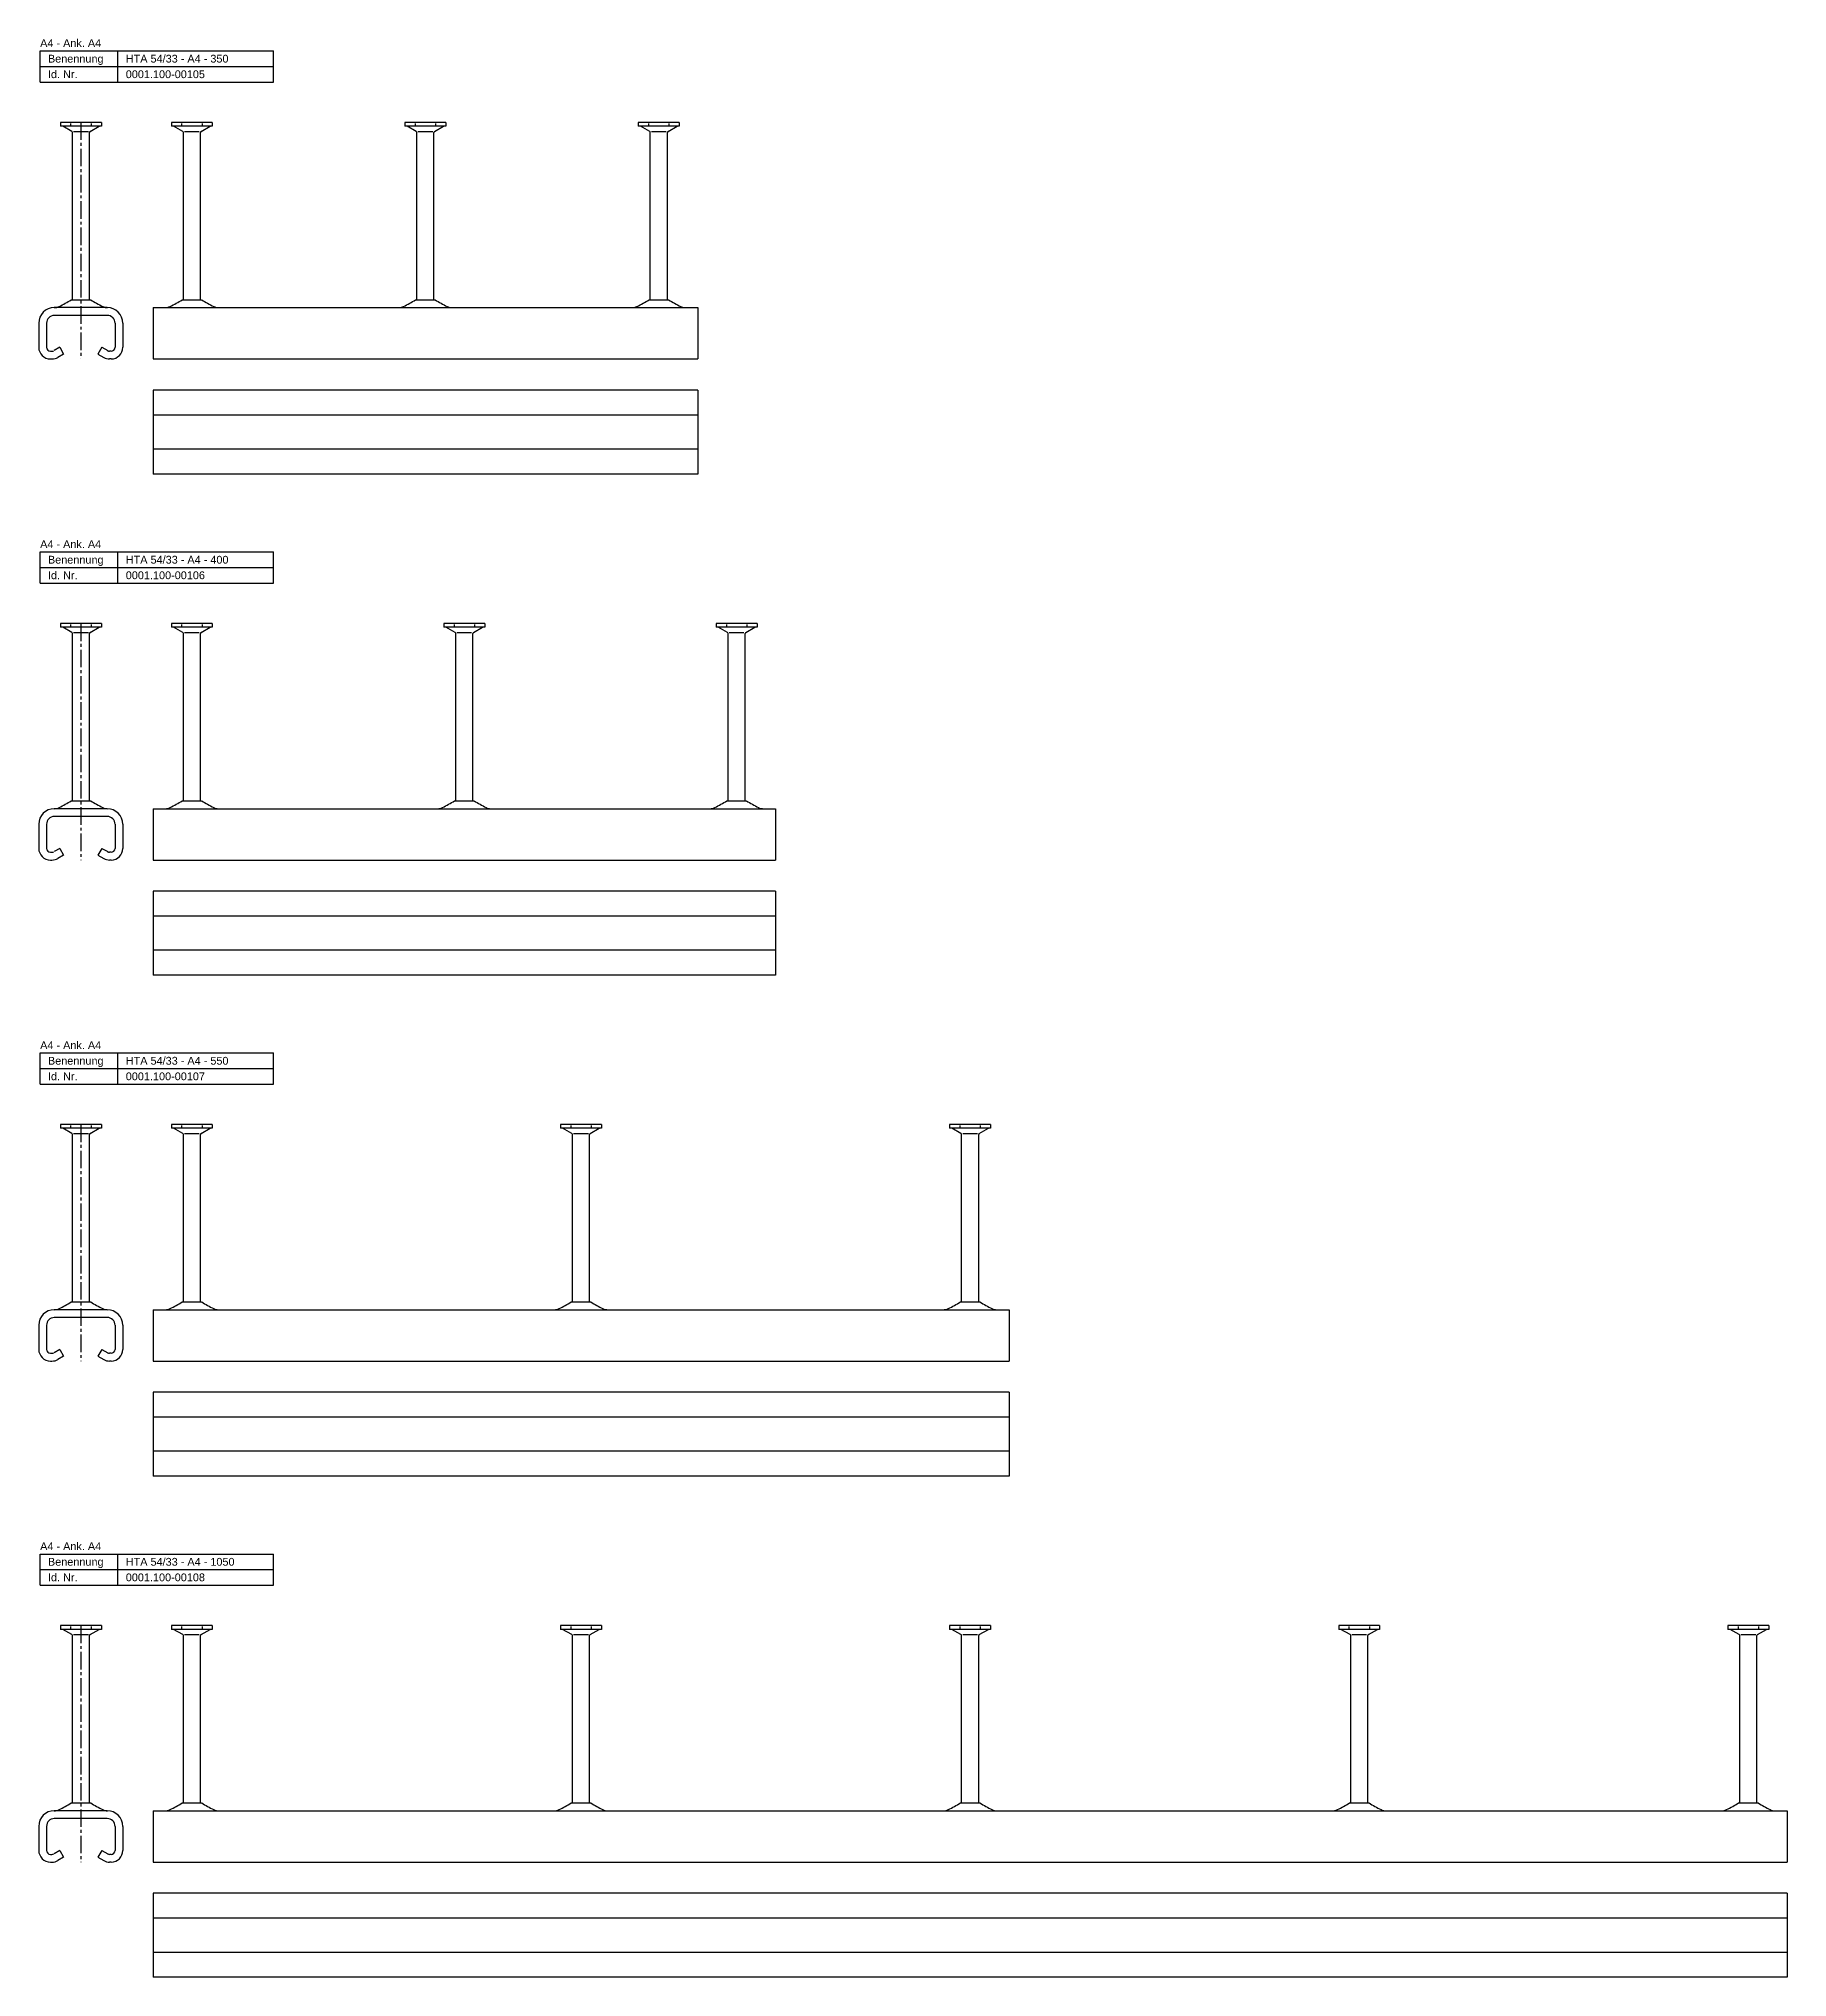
# Model space of a CAD drawing. Header units: millimetres. Extents: x -466 to 5678, y -7065 to 2232.
# Drawn here: x -466 to 658, y -6743 to -5498 of the extents above; entities that cross this region are included whole.
import ezdxf

# ---------------------------------------------------------------- set-up
doc = ezdxf.new("R2010")
doc.units = ezdxf.units.MM
doc.linetypes.add('MITTE2', pattern=[1.125, 0.75, -0.125, 0.125, -0.125])
doc.layers.add('HALFEN', color=2, linetype='CONTINUOUS')
doc.styles.add('ARIAL50', font='ARIAL.TTF', dxfattribs={"height": 5})

msp = doc.modelspace()

# ---------------------------------------------------------------- texts
at = {"layer": 'HALFEN', "style": 'ARIAL50'}
for s, p in [('A4 - Ank. A4', (-464.7, -5503)), ('Benennung', (-459.7, -5513)), ('Id. Nr.', (-459.7, -5523)), ('0001.100-00105', (-409.7, -5523)), ('HTA 54/33 - A4 - 350', (-409.7, -5513)), ('A4 - Ank. A4', (-464.7, -5825)), ('Benennung', (-459.7, -5835)), ('HTA 54/33 - A4 - 400', (-409.7, -5835)), ('Id. Nr.', (-459.7, -5845)), ('0001.100-00106', (-409.7, -5845)), ('A4 - Ank. A4', (-464.7, -6147)), ('Benennung', (-459.7, -6157)), ('HTA 54/33 - A4 - 550', (-409.7, -6157)), ('Id. Nr.', (-459.7, -6167)), ('0001.100-00107', (-409.7, -6167)), ('A4 - Ank. A4', (-464.7, -6469)), ('Benennung', (-459.7, -6479)), ('HTA 54/33 - A4 - 1050', (-409.7, -6479)), ('Id. Nr.', (-459.7, -6489)), ('0001.100-00108', (-409.7, -6489))]:
    msp.add_text(s, height=5, dxfattribs=at).set_placement(p)

# ---------------------------------------------------------------- linework, layer by layer
at = {"layer": 'HALFEN'}
for p, q in [((-464.7, -5505.5), (-314.7, -5505.5)), ((-464.7, -5525.5), (-464.7, -5505.5)), ((-414.7, -5525.5), (-414.7, -5505.5)), ((-314.7, -5525.5), (-314.7, -5505.5)), ((-464.7, -5515.5), (-314.7, -5515.5)), ((-464.7, -5525.5), (-314.7, -5525.5)), ((-451.7, -5551.5), (-451.7, -5553.9)), ((-425.3, -5551.5), (-451.7, -5551.5)), ((-425.3, -5553.9), (-451.7, -5553.9)), ((-444.4, -5557.2), (-450.2, -5553.9)), ((-445.1, -5552.1), (-445.1, -5553.3)), ((-432.6, -5557.2), (-426.8, -5553.9)), ((-431.9, -5552.1), (-431.9, -5553.3)), ((-425.3, -5551.5), (-425.3, -5553.9)), ((-380.4, -5551.5), (-380.4, -5553.9)), ((-354.1, -5551.5), (-380.4, -5551.5)), ((-354.1, -5553.9), (-380.4, -5553.9)), ((-373.1, -5557.2), (-379, -5553.9)), ((-373.8, -5552.1), (-373.8, -5553.3)), ((-361.3, -5557.2), (-355.5, -5553.9)), ((-360.7, -5552.1), (-360.7, -5553.3)), ((-354.1, -5551.5), (-354.1, -5553.9)), ((-230.4, -5551.5), (-230.4, -5553.9)), ((-204.1, -5551.5), (-230.4, -5551.5)), ((-204.1, -5553.9), (-230.4, -5553.9)), ((-223.1, -5557.2), (-229, -5553.9)), ((-223.8, -5552.1), (-223.8, -5553.3)), ((-211.3, -5557.2), (-205.5, -5553.9)), ((-210.7, -5552.1), (-210.7, -5553.3)), ((-204.1, -5551.5), (-204.1, -5553.9)), ((-80.4, -5551.5), (-80.4, -5553.9)), ((-54.1, -5551.5), (-80.4, -5551.5)), ((-54.1, -5553.9), (-80.4, -5553.9)), ((-73.1, -5557.2), (-79, -5553.9)), ((-73.8, -5552.1), (-73.8, -5553.3)), ((-61.3, -5557.2), (-55.5, -5553.9)), ((-60.7, -5552.1), (-60.7, -5553.3)), ((-54.1, -5551.5), (-54.1, -5553.9)), ((-444, -5665.5), (-444, -5557.9)), ((-433.7, -5557.5), (-443.3, -5557.5)), ((-433, -5665.5), (-433, -5557.9)), ((-372.7, -5665.5), (-372.7, -5557.9)), ((-362.5, -5557.5), (-372, -5557.5)), ((-361.7, -5665.5), (-361.7, -5557.9)), ((-222.7, -5665.5), (-222.7, -5557.9)), ((-212.5, -5557.5), (-222, -5557.5)), ((-211.7, -5665.5), (-211.7, -5557.9)), ((-72.7, -5665.5), (-72.7, -5557.9)), ((-62.5, -5557.5), (-72, -5557.5)), ((-61.7, -5665.5), (-61.7, -5557.9)), ((-444.8, -5665.5), (-432.2, -5665.5)), ((-373.5, -5665.5), (-361, -5665.5)), ((-223.5, -5665.5), (-211, -5665.5)), ((-73.5, -5665.5), (-61, -5665.5)), ((-465.6, -5680.5), (-465.6, -5696)), ((-460.6, -5680.5), (-460.6, -5696)), ((-421.6, -5670.5), (-455.4, -5670.5)), ((-421.6, -5675.5), (-455.4, -5675.5)), ((-416.6, -5680.5), (-416.6, -5696)), ((-411.6, -5680.5), (-411.6, -5696)), ((-392.2, -5670.5), (-392.2, -5703.5)), ((-392.2, -5670.5), (-42.2, -5670.5)), ((-42.2, -5670.5), (-42.2, -5703.5)), ((-458.1, -5698.5), (-457.1, -5698.5)), ((-458.1, -5703.5), (-457.1, -5703.5)), ((-452.1, -5696), (-455.8, -5698.1)), ((-449.6, -5700.3), (-453.3, -5702.5)), ((-452.1, -5696), (-449.6, -5700.3)), ((-425.1, -5696), (-427.6, -5700.3)), ((-427.6, -5700.3), (-423.8, -5702.5)), ((-425.1, -5696), (-421.3, -5698.1)), ((-419.1, -5698.5), (-420.1, -5698.5)), ((-419.1, -5703.5), (-420.1, -5703.5)), ((-392.2, -5703.5), (-42.2, -5703.5)), ((-42.2, -5723.5), (-392.2, -5723.5)), ((-392.2, -5723.5), (-392.2, -5777.5)), ((-42.2, -5723.5), (-42.2, -5777.5)), ((-42.2, -5739.5), (-392.2, -5739.5)), ((-42.2, -5761.5), (-392.2, -5761.5)), ((-42.2, -5777.5), (-392.2, -5777.5)), ((-464.7, -5827.5), (-314.7, -5827.5)), ((-464.7, -5847.5), (-464.7, -5827.5)), ((-414.7, -5847.5), (-414.7, -5827.5)), ((-314.7, -5847.5), (-314.7, -5827.5)), ((-464.7, -5837.5), (-314.7, -5837.5)), ((-464.7, -5847.5), (-314.7, -5847.5)), ((-451.7, -5873.5), (-451.7, -5875.9)), ((-425.3, -5873.5), (-451.7, -5873.5)), ((-425.3, -5875.9), (-451.7, -5875.9)), ((-444.4, -5879.2), (-450.2, -5875.9)), ((-445.1, -5874.1), (-445.1, -5875.3)), ((-444, -5987.5), (-444, -5879.9)), ((-433.7, -5879.5), (-443.3, -5879.5)), ((-433, -5987.5), (-433, -5879.9)), ((-432.6, -5879.2), (-426.8, -5875.9)), ((-431.9, -5874.1), (-431.9, -5875.3)), ((-425.3, -5873.5), (-425.3, -5875.9)), ((-380.4, -5873.5), (-380.4, -5875.9)), ((-354.1, -5873.5), (-380.4, -5873.5)), ((-354.1, -5875.9), (-380.4, -5875.9)), ((-373.1, -5879.2), (-379, -5875.9)), ((-373.8, -5874.1), (-373.8, -5875.3)), ((-372.7, -5987.5), (-372.7, -5879.9)), ((-362.5, -5879.5), (-372, -5879.5)), ((-361.7, -5987.5), (-361.7, -5879.9)), ((-361.3, -5879.2), (-355.5, -5875.9)), ((-360.7, -5874.1), (-360.7, -5875.3)), ((-354.1, -5873.5), (-354.1, -5875.9)), ((-205.4, -5873.5), (-205.4, -5875.9)), ((-179.1, -5873.5), (-205.4, -5873.5)), ((-179.1, -5875.9), (-205.4, -5875.9)), ((-198.1, -5879.2), (-204, -5875.9)), ((-198.8, -5874.1), (-198.8, -5875.3)), ((-197.7, -5987.5), (-197.7, -5879.9)), ((-187.5, -5879.5), (-197, -5879.5)), ((-186.7, -5987.5), (-186.7, -5879.9)), ((-186.3, -5879.2), (-180.5, -5875.9)), ((-185.7, -5874.1), (-185.7, -5875.3)), ((-179.1, -5873.5), (-179.1, -5875.9)), ((-30.4, -5873.5), (-30.4, -5875.9)), ((-4.1, -5873.5), (-30.4, -5873.5)), ((-4.1, -5875.9), (-30.4, -5875.9)), ((-23.1, -5879.2), (-29, -5875.9)), ((-23.8, -5874.1), (-23.8, -5875.3)), ((-22.7, -5987.5), (-22.7, -5879.9)), ((-12.5, -5879.5), (-22, -5879.5)), ((-11.7, -5987.5), (-11.7, -5879.9)), ((-11.3, -5879.2), (-5.5, -5875.9)), ((-10.7, -5874.1), (-10.7, -5875.3)), ((-4.1, -5873.5), (-4.1, -5875.9)), ((-444.8, -5987.5), (-432.2, -5987.5)), ((-373.5, -5987.5), (-361, -5987.5)), ((-198.5, -5987.5), (-186, -5987.5)), ((-23.5, -5987.5), (-11, -5987.5)), ((-465.6, -6002.5), (-465.6, -6018)), ((-460.6, -6002.5), (-460.6, -6018)), ((-421.6, -5992.5), (-455.4, -5992.5)), ((-421.6, -5997.5), (-455.4, -5997.5)), ((-416.6, -6002.5), (-416.6, -6018)), ((-411.6, -6002.5), (-411.6, -6018)), ((-392.2, -5992.5), (-392.2, -6025.5)), ((-392.2, -5992.5), (7.8, -5992.5)), ((7.8, -5992.5), (7.8, -6025.5)), ((-458.1, -6020.5), (-457.1, -6020.5)), ((-458.1, -6025.5), (-457.1, -6025.5)), ((-452.1, -6018), (-455.8, -6020.1)), ((-449.6, -6022.3), (-453.3, -6024.5)), ((-452.1, -6018), (-449.6, -6022.3)), ((-425.1, -6018), (-427.6, -6022.3)), ((-427.6, -6022.3), (-423.8, -6024.5)), ((-425.1, -6018), (-421.3, -6020.1)), ((-419.1, -6020.5), (-420.1, -6020.5)), ((-419.1, -6025.5), (-420.1, -6025.5)), ((-392.2, -6025.5), (7.8, -6025.5)), ((7.8, -6045.5), (-392.2, -6045.5)), ((-392.2, -6045.5), (-392.2, -6099.5)), ((7.8, -6045.5), (7.8, -6099.5)), ((7.8, -6061.5), (-392.2, -6061.5)), ((7.8, -6083.5), (-392.2, -6083.5)), ((7.8, -6099.5), (-392.2, -6099.5)), ((-464.7, -6149.5), (-314.7, -6149.5)), ((-464.7, -6169.5), (-464.7, -6149.5)), ((-414.7, -6169.5), (-414.7, -6149.5)), ((-314.7, -6169.5), (-314.7, -6149.5)), ((-464.7, -6159.5), (-314.7, -6159.5)), ((-464.7, -6169.5), (-314.7, -6169.5)), ((-451.7, -6195.5), (-451.7, -6197.9)), ((-425.3, -6195.5), (-451.7, -6195.5)), ((-425.3, -6197.9), (-451.7, -6197.9)), ((-444.4, -6201.2), (-450.2, -6197.9)), ((-445.1, -6196.1), (-445.1, -6197.3)), ((-444, -6309.5), (-444, -6201.9)), ((-433.7, -6201.5), (-443.3, -6201.5)), ((-433, -6309.5), (-433, -6201.9)), ((-432.6, -6201.2), (-426.8, -6197.9)), ((-431.9, -6196.1), (-431.9, -6197.3)), ((-425.3, -6195.5), (-425.3, -6197.9)), ((-380.4, -6195.5), (-380.4, -6197.9)), ((-354.1, -6195.5), (-380.4, -6195.5)), ((-354.1, -6197.9), (-380.4, -6197.9)), ((-373.1, -6201.2), (-379, -6197.9)), ((-373.8, -6196.1), (-373.8, -6197.3)), ((-372.7, -6309.5), (-372.7, -6201.9)), ((-362.5, -6201.5), (-372, -6201.5)), ((-361.7, -6309.5), (-361.7, -6201.9)), ((-361.3, -6201.2), (-355.5, -6197.9)), ((-360.7, -6196.1), (-360.7, -6197.3)), ((-354.1, -6195.5), (-354.1, -6197.9)), ((-130.4, -6195.5), (-130.4, -6197.9)), ((-104.1, -6195.5), (-130.4, -6195.5)), ((-104.1, -6197.9), (-130.4, -6197.9)), ((-123.1, -6201.2), (-129, -6197.9)), ((-123.8, -6196.1), (-123.8, -6197.3)), ((-122.7, -6309.5), (-122.7, -6201.9)), ((-112.5, -6201.5), (-122, -6201.5)), ((-111.7, -6309.5), (-111.7, -6201.9)), ((-111.3, -6201.2), (-105.5, -6197.9)), ((-110.7, -6196.1), (-110.7, -6197.3)), ((-104.1, -6195.5), (-104.1, -6197.9)), ((119.6, -6195.5), (119.6, -6197.9)), ((145.9, -6195.5), (119.6, -6195.5)), ((145.9, -6197.9), (119.6, -6197.9)), ((126.9, -6201.2), (121, -6197.9)), ((126.2, -6196.1), (126.2, -6197.3)), ((127.3, -6309.5), (127.3, -6201.9)), ((137.5, -6201.5), (128, -6201.5)), ((138.3, -6309.5), (138.3, -6201.9)), ((138.7, -6201.2), (144.5, -6197.9)), ((139.3, -6196.1), (139.3, -6197.3)), ((145.9, -6195.5), (145.9, -6197.9)), ((-421.6, -6314.5), (-455.4, -6314.5)), ((-444.8, -6309.5), (-432.2, -6309.5)), ((-392.2, -6314.5), (-392.2, -6347.5)), ((-392.2, -6314.5), (157.8, -6314.5)), ((-373.5, -6309.5), (-361, -6309.5)), ((-123.5, -6309.5), (-111, -6309.5)), ((126.5, -6309.5), (139, -6309.5)), ((157.8, -6314.5), (157.8, -6347.5)), ((-465.6, -6324.5), (-465.6, -6340)), ((-460.6, -6324.5), (-460.6, -6340)), ((-421.6, -6319.5), (-455.4, -6319.5)), ((-416.6, -6324.5), (-416.6, -6340)), ((-411.6, -6324.5), (-411.6, -6340)), ((-452.1, -6340), (-455.8, -6342.1)), ((-452.1, -6340), (-449.6, -6344.3)), ((-425.1, -6340), (-427.6, -6344.3)), ((-425.1, -6340), (-421.3, -6342.1)), ((-458.1, -6342.5), (-457.1, -6342.5)), ((-458.1, -6347.5), (-457.1, -6347.5)), ((-449.6, -6344.3), (-453.3, -6346.5)), ((-427.6, -6344.3), (-423.8, -6346.5)), ((-419.1, -6342.5), (-420.1, -6342.5)), ((-419.1, -6347.5), (-420.1, -6347.5)), ((-392.2, -6347.5), (157.8, -6347.5)), ((157.8, -6367.5), (-392.2, -6367.5)), ((-392.2, -6367.5), (-392.2, -6421.5)), ((157.8, -6367.5), (157.8, -6421.5)), ((157.8, -6383.5), (-392.2, -6383.5)), ((157.8, -6405.5), (-392.2, -6405.5)), ((157.8, -6421.5), (-392.2, -6421.5)), ((-464.7, -6471.5), (-314.7, -6471.5)), ((-464.7, -6491.5), (-464.7, -6471.5)), ((-414.7, -6491.5), (-414.7, -6471.5)), ((-314.7, -6491.5), (-314.7, -6471.5)), ((-464.7, -6481.5), (-314.7, -6481.5)), ((-464.7, -6491.5), (-314.7, -6491.5)), ((-425.3, -6517.5), (-451.7, -6517.5)), ((-451.7, -6517.5), (-451.7, -6519.9)), ((-425.3, -6519.9), (-451.7, -6519.9)), ((-444.4, -6523.2), (-450.2, -6519.9)), ((-445.1, -6518.1), (-445.1, -6519.3)), ((-444, -6631.5), (-444, -6523.9)), ((-433.7, -6523.5), (-443.3, -6523.5)), ((-433, -6631.5), (-433, -6523.9)), ((-432.6, -6523.2), (-426.8, -6519.9)), ((-431.9, -6518.1), (-431.9, -6519.3)), ((-425.3, -6517.5), (-425.3, -6519.9)), ((-354.1, -6517.5), (-380.4, -6517.5)), ((-380.4, -6517.5), (-380.4, -6519.9)), ((-354.1, -6519.9), (-380.4, -6519.9)), ((-373.1, -6523.2), (-379, -6519.9)), ((-373.8, -6518.1), (-373.8, -6519.3)), ((-372.7, -6631.5), (-372.7, -6523.9)), ((-362.5, -6523.5), (-372, -6523.5)), ((-361.7, -6631.5), (-361.7, -6523.9)), ((-361.3, -6523.2), (-355.5, -6519.9)), ((-360.7, -6518.1), (-360.7, -6519.3)), ((-354.1, -6517.5), (-354.1, -6519.9)), ((-104.1, -6517.5), (-130.4, -6517.5)), ((-130.4, -6517.5), (-130.4, -6519.9)), ((-104.1, -6519.9), (-130.4, -6519.9)), ((-123.1, -6523.2), (-129, -6519.9)), ((-123.8, -6518.1), (-123.8, -6519.3)), ((-122.7, -6631.5), (-122.7, -6523.9)), ((-112.5, -6523.5), (-122, -6523.5)), ((-111.7, -6631.5), (-111.7, -6523.9)), ((-111.3, -6523.2), (-105.5, -6519.9)), ((-110.7, -6518.1), (-110.7, -6519.3)), ((-104.1, -6517.5), (-104.1, -6519.9)), ((145.9, -6517.5), (119.6, -6517.5)), ((119.6, -6517.5), (119.6, -6519.9)), ((145.9, -6519.9), (119.6, -6519.9)), ((126.9, -6523.2), (121, -6519.9)), ((126.2, -6518.1), (126.2, -6519.3)), ((127.3, -6631.5), (127.3, -6523.9)), ((137.5, -6523.5), (128, -6523.5)), ((138.3, -6631.5), (138.3, -6523.9)), ((138.7, -6523.2), (144.5, -6519.9)), ((139.3, -6518.1), (139.3, -6519.3)), ((145.9, -6517.5), (145.9, -6519.9)), ((395.9, -6517.5), (369.6, -6517.5)), ((369.6, -6517.5), (369.6, -6519.9)), ((395.9, -6519.9), (369.6, -6519.9)), ((376.9, -6523.2), (371, -6519.9)), ((376.2, -6518.1), (376.2, -6519.3)), ((377.3, -6631.5), (377.3, -6523.9)), ((387.5, -6523.5), (378, -6523.5)), ((388.3, -6631.5), (388.3, -6523.9)), ((388.7, -6523.2), (394.5, -6519.9)), ((389.3, -6518.1), (389.3, -6519.3)), ((395.9, -6517.5), (395.9, -6519.9)), ((645.9, -6517.5), (619.6, -6517.5)), ((619.6, -6517.5), (619.6, -6519.9)), ((645.9, -6519.9), (619.6, -6519.9)), ((626.9, -6523.2), (621, -6519.9)), ((626.2, -6518.1), (626.2, -6519.3)), ((627.3, -6631.5), (627.3, -6523.9)), ((637.5, -6523.5), (628, -6523.5)), ((638.3, -6631.5), (638.3, -6523.9)), ((638.7, -6523.2), (644.5, -6519.9)), ((639.3, -6518.1), (639.3, -6519.3)), ((645.9, -6517.5), (645.9, -6519.9)), ((-421.6, -6636.5), (-455.4, -6636.5)), ((-444.8, -6631.5), (-432.2, -6631.5)), ((-392.2, -6636.5), (657.8, -6636.5)), ((-392.2, -6636.5), (-392.2, -6669.5)), ((-373.5, -6631.5), (-361, -6631.5)), ((-123.5, -6631.5), (-111, -6631.5)), ((126.5, -6631.5), (139, -6631.5)), ((376.5, -6631.5), (389, -6631.5)), ((626.5, -6631.5), (639, -6631.5)), ((657.8, -6636.5), (657.8, -6669.5)), ((657.8, -6636.5), (657.8, -6669.5)), ((-465.6, -6646.5), (-465.6, -6662)), ((-460.6, -6646.5), (-460.6, -6662)), ((-421.6, -6641.5), (-455.4, -6641.5)), ((-416.6, -6646.5), (-416.6, -6662)), ((-411.6, -6646.5), (-411.6, -6662)), ((-458.1, -6664.5), (-457.1, -6664.5)), ((-452.1, -6662), (-455.8, -6664.1)), ((-452.1, -6662), (-449.6, -6666.3)), ((-425.1, -6662), (-427.6, -6666.3)), ((-425.1, -6662), (-421.3, -6664.1)), ((-419.1, -6664.5), (-420.1, -6664.5)), ((-458.1, -6669.5), (-457.1, -6669.5)), ((-449.6, -6666.3), (-453.3, -6668.5)), ((-427.6, -6666.3), (-423.8, -6668.5)), ((-419.1, -6669.5), (-420.1, -6669.5)), ((-392.2, -6669.5), (657.8, -6669.5)), ((507.8, -6669.5), (657.8, -6669.5)), ((657.8, -6689.5), (-392.2, -6689.5)), ((-392.2, -6689.5), (-392.2, -6743.5)), ((657.8, -6689.5), (507.8, -6689.5)), ((657.8, -6689.5), (657.8, -6743.5)), ((657.8, -6689.5), (657.8, -6743.5)), ((657.8, -6705.5), (-392.2, -6705.5)), ((657.8, -6705.5), (507.8, -6705.5)), ((657.8, -6727.5), (-392.2, -6727.5)), ((657.8, -6727.5), (507.8, -6727.5)), ((657.8, -6743.5), (-392.2, -6743.5)), ((657.8, -6743.5), (507.8, -6743.5))]:
    msp.add_line(p, q, dxfattribs=at)
at = {"layer": 'HALFEN', "color": 1, "linetype": 'MITTE2', "ltscale": 15}
for p, q in [((-438.5, -5551.5), (-438.5, -5703.5)), ((-438.5, -5873.5), (-438.5, -6025.5)), ((-438.5, -6195.5), (-438.5, -6347.5)), ((-438.5, -6517.5), (-438.5, -6669.5))]:
    msp.add_line(p, q, dxfattribs=at)
at = {"layer": 'HALFEN'}
for centre, radius, start, end in [((-444.8, -5557.9), 0.8, 0, 60), ((-432.2, -5557.9), 0.8, 120, 180), ((-373.5, -5557.9), 0.8, 0, 60), ((-360.9, -5557.9), 0.8, 120, 180), ((-223.5, -5557.9), 0.8, 0, 60), ((-210.9, -5557.9), 0.8, 120, 180), ((-73.5, -5557.9), 0.8, 0, 60), ((-60.9, -5557.9), 0.8, 120, 180), ((-498.6, -5577.2), 103.4, 296.4786, 301.3675), ((-378.4, -5577.2), 103.4, 238.6325, 243.5214), ((-427.3, -5577.2), 103.4, 296.4786, 301.3675), ((-307.1, -5577.2), 103.4, 238.6325, 243.5214), ((-277.3, -5577.2), 103.4, 296.4786, 301.3675), ((-157.1, -5577.2), 103.4, 238.6325, 243.5214), ((-127.3, -5577.2), 103.4, 296.4786, 301.3675), ((-7.1, -5577.2), 103.4, 238.6325, 243.5214), ((-455.6, -5680.5), 10, 90, 180), ((-455.6, -5680.5), 5, 90, 180), ((-455.6, -5663.5), 7, 270, 296.4786), ((-421.4, -5663.5), 7, 243.5214, 270), ((-421.6, -5680.5), 10, 0, 90), ((-421.6, -5680.5), 5, 0, 90.689), ((-384.4, -5663.5), 7, 270, 296.4786), ((-350.1, -5663.5), 7, 243.5214, 270), ((-234.4, -5663.5), 7, 270, 296.4786), ((-200.1, -5663.5), 7, 243.5214, 270), ((-84.4, -5663.5), 7, 270, 296.4786), ((-50.1, -5663.5), 7, 243.5214, 270), ((-458.1, -5696), 7.5, 180, 270), ((-458.1, -5696), 2.5, 180, 270), ((-457.1, -5696), 2.5, 270, 300), ((-457.1, -5696), 7.5, 270, 300), ((-420.1, -5696), 7.5, 240, 270), ((-420.1, -5696), 2.5, 240, 270), ((-419.1, -5696), 7.5, 270, 0), ((-419.1, -5696), 2.5, 270, 0), ((-444.8, -5879.9), 0.8, 0, 60), ((-432.2, -5879.9), 0.8, 120, 180), ((-373.5, -5879.9), 0.8, 0, 60), ((-360.9, -5879.9), 0.8, 120, 180), ((-198.5, -5879.9), 0.8, 0, 60), ((-185.9, -5879.9), 0.8, 120, 180), ((-23.5, -5879.9), 0.8, 0, 60), ((-10.9, -5879.9), 0.8, 120, 180), ((-455.6, -5985.5), 7, 270, 296.4786), ((-498.6, -5899.2), 103.4, 296.4786, 301.3675), ((-378.4, -5899.2), 103.4, 238.6325, 243.5214), ((-421.4, -5985.5), 7, 243.5214, 270), ((-384.4, -5985.5), 7, 270, 296.4786), ((-427.3, -5899.2), 103.4, 296.4786, 301.3675), ((-307.1, -5899.2), 103.4, 238.6325, 243.5214), ((-350.1, -5985.5), 7, 243.5214, 270), ((-209.4, -5985.5), 7, 270, 296.4786), ((-252.3, -5899.2), 103.4, 296.4786, 301.3675), ((-132.1, -5899.2), 103.4, 238.6325, 243.5214), ((-175.1, -5985.5), 7, 243.5214, 270), ((-34.4, -5985.5), 7, 270, 296.4786), ((-77.3, -5899.2), 103.4, 296.4786, 301.3675), ((42.9, -5899.2), 103.4, 238.6325, 243.5214), ((-0.1, -5985.5), 7, 243.5214, 270), ((-455.6, -6002.5), 10, 90, 180), ((-455.6, -6002.5), 5, 90, 180), ((-421.6, -6002.5), 10, 0, 90), ((-421.6, -6002.5), 5, 0, 90.689), ((-458.1, -6018), 7.5, 180, 270), ((-458.1, -6018), 2.5, 180, 270), ((-457.1, -6018), 2.5, 270, 300), ((-457.1, -6018), 7.5, 270, 300), ((-420.1, -6018), 7.5, 240, 270), ((-420.1, -6018), 2.5, 240, 270), ((-419.1, -6018), 7.5, 270, 0), ((-419.1, -6018), 2.5, 270, 0), ((-444.8, -6201.9), 0.8, 0, 60), ((-432.2, -6201.9), 0.8, 120, 180), ((-373.5, -6201.9), 0.8, 0, 60), ((-360.9, -6201.9), 0.8, 120, 180), ((-123.5, -6201.9), 0.8, 0, 60), ((-110.9, -6201.9), 0.8, 120, 180), ((126.5, -6201.9), 0.8, 0, 60), ((139.1, -6201.9), 0.8, 120, 180), ((-455.6, -6324.5), 10, 90, 180), ((-455.6, -6307.5), 7, 270, 296.4786), ((-498.6, -6221.2), 103.4, 296.4786, 301.3675), ((-378.4, -6221.2), 103.4, 238.6325, 243.5214), ((-421.4, -6307.5), 7, 243.5214, 270), ((-421.6, -6324.5), 10, 0, 90), ((-384.4, -6307.5), 7, 270, 296.4786), ((-427.3, -6221.2), 103.4, 296.4786, 301.3675), ((-307.1, -6221.2), 103.4, 238.6325, 243.5214), ((-350.1, -6307.5), 7, 243.5214, 270), ((-134.4, -6307.5), 7, 270, 296.4786), ((-177.3, -6221.2), 103.4, 296.4786, 301.3675), ((-57.1, -6221.2), 103.4, 238.6325, 243.5214), ((-100.1, -6307.5), 7, 243.5214, 270), ((115.6, -6307.5), 7, 270, 296.4786), ((72.7, -6221.2), 103.4, 296.4786, 301.3675), ((192.9, -6221.2), 103.4, 238.6325, 243.5214), ((149.9, -6307.5), 7, 243.5214, 270), ((-455.6, -6324.5), 5, 90, 180), ((-421.6, -6324.5), 5, 0, 90.689), ((-458.1, -6340), 7.5, 180, 270), ((-458.1, -6340), 2.5, 180, 270), ((-419.1, -6340), 7.5, 270, 0), ((-419.1, -6340), 2.5, 270, 0), ((-457.1, -6340), 2.5, 270, 300), ((-457.1, -6340), 7.5, 270, 300), ((-420.1, -6340), 7.5, 240, 270), ((-420.1, -6340), 2.5, 240, 270), ((-444.8, -6523.9), 0.8, 0, 60), ((-432.2, -6523.9), 0.8, 120, 180), ((-373.5, -6523.9), 0.8, 0, 60), ((-360.9, -6523.9), 0.8, 120, 180), ((-123.5, -6523.9), 0.8, 0, 60), ((-110.9, -6523.9), 0.8, 120, 180), ((126.5, -6523.9), 0.8, 0, 60), ((139.1, -6523.9), 0.8, 120, 180), ((376.5, -6523.9), 0.8, 0, 60), ((389.1, -6523.9), 0.8, 120, 180), ((626.5, -6523.9), 0.8, 0, 60), ((639.1, -6523.9), 0.8, 120, 180), ((-455.6, -6646.5), 10, 90, 180), ((-455.6, -6629.5), 7, 270, 296.4786), ((-498.6, -6543.2), 103.4, 296.4786, 301.3675), ((-378.4, -6543.2), 103.4, 238.6325, 243.5214), ((-421.4, -6629.5), 7, 243.5214, 270), ((-421.6, -6646.5), 10, 0, 90), ((-384.4, -6629.5), 7, 270, 296.4786), ((-427.3, -6543.2), 103.4, 296.4786, 301.3675), ((-307.1, -6543.2), 103.4, 238.6325, 243.5214), ((-350.1, -6629.5), 7, 243.5214, 270), ((-134.4, -6629.5), 7, 270, 296.4786), ((-177.3, -6543.2), 103.4, 296.4786, 301.3675), ((-57.1, -6543.2), 103.4, 238.6325, 243.5214), ((-100.1, -6629.5), 7, 243.5214, 270), ((115.6, -6629.5), 7, 270, 296.4786), ((72.7, -6543.2), 103.4, 296.4786, 301.3675), ((192.9, -6543.2), 103.4, 238.6325, 243.5214), ((149.9, -6629.5), 7, 243.5214, 270), ((365.6, -6629.5), 7, 270, 296.4786), ((322.7, -6543.2), 103.4, 296.4786, 301.3675), ((442.9, -6543.2), 103.4, 238.6325, 243.5214), ((399.9, -6629.5), 7, 243.5214, 270), ((615.6, -6629.5), 7, 270, 296.4786), ((572.7, -6543.2), 103.4, 296.4786, 301.3675), ((692.9, -6543.2), 103.4, 238.6325, 243.5214), ((649.9, -6629.5), 7, 243.5214, 270), ((-455.6, -6646.5), 5, 90, 180), ((-421.6, -6646.5), 5, 0, 90.689), ((-458.1, -6662), 7.5, 180, 270), ((-458.1, -6662), 2.5, 180, 270), ((-457.1, -6662), 2.5, 270, 300), ((-420.1, -6662), 2.5, 240, 270), ((-419.1, -6662), 2.5, 270, 0), ((-419.1, -6662), 7.5, 270, 0), ((-457.1, -6662), 7.5, 270, 300), ((-420.1, -6662), 7.5, 240, 270)]:
    msp.add_arc(centre, radius, start, end, dxfattribs=at)

msp.set_redraw_order([(e.dxf.handle, doc.entitydb.next_handle()) for e in msp.query("TEXT MTEXT ATTDEF DIMENSION ARC_DIMENSION")])  # texts and dimensions are drawn at this point

doc.saveas('drawing.dxf')
